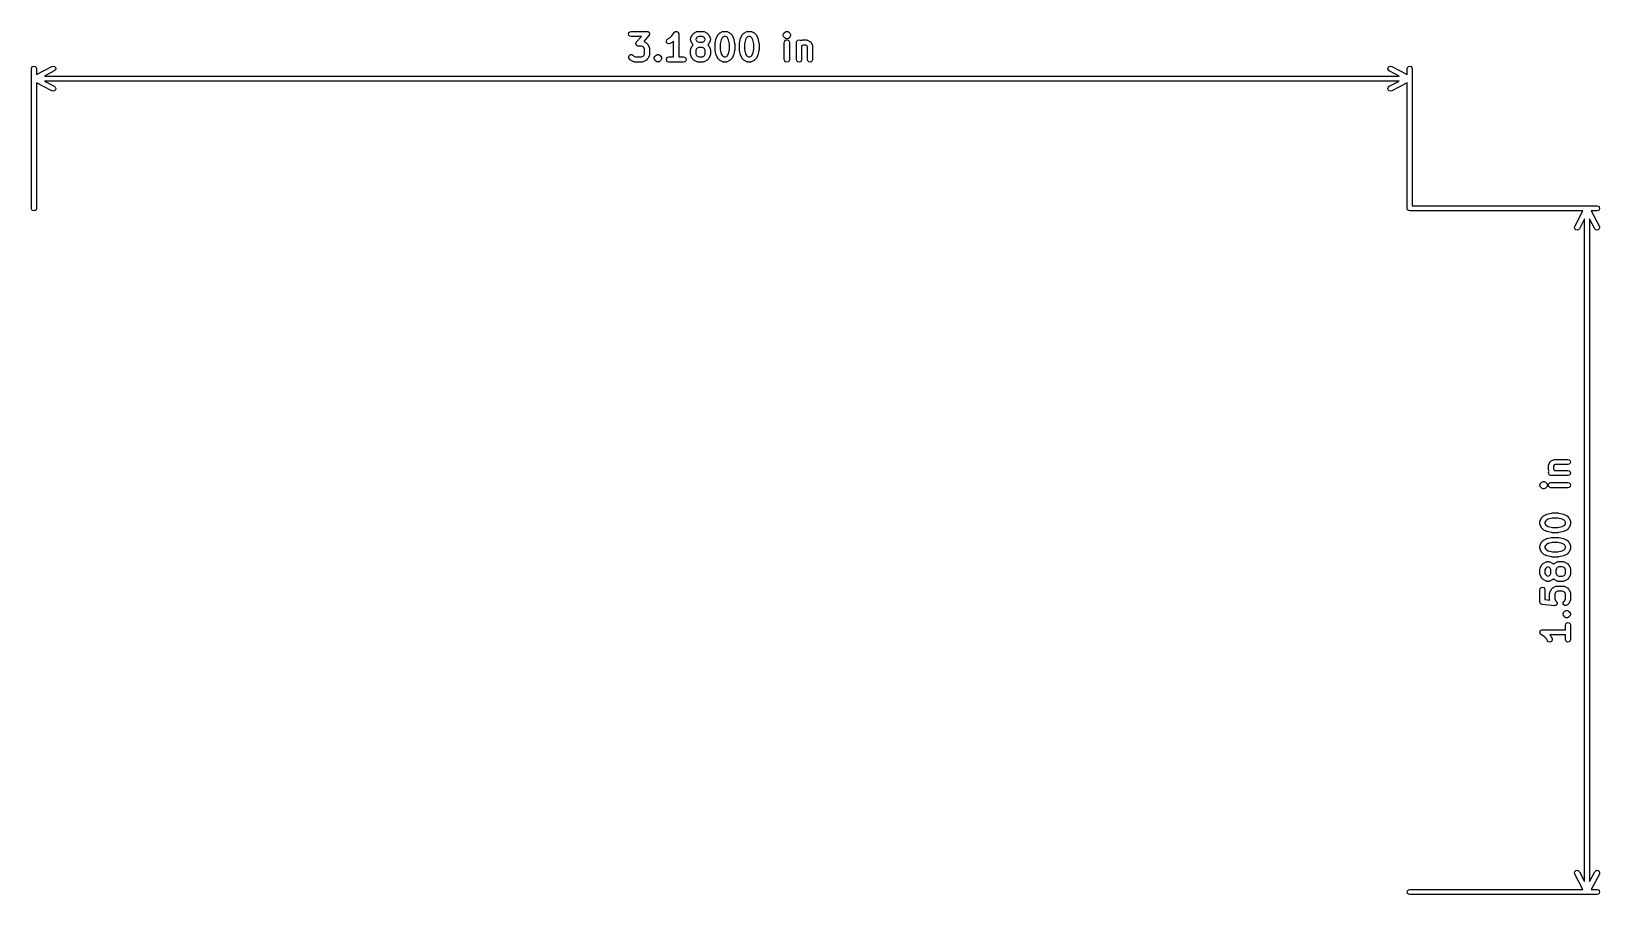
# Model space of a CAD drawing. Extents: x 1.6 to 5.23, y -2.8 to -0.8.
import ezdxf

# ---------------------------------------------------------------- set-up
doc = ezdxf.new("R2010")
doc.units = 0
doc.header["$MEASUREMENT"] = 0
doc.layers.add('BLACK', color=7, linetype='CONTINUOUS')

msp = doc.modelspace()

# ---------------------------------------------------------------- linework, layer by layer
at = {"layer": 'BLACK', "linetype": 'CONTINUOUS'}
for p, q in [((2.9846, -0.8068), (2.9854, -0.8038)), ((2.9854, -0.8097), (2.9846, -0.8068)), ((2.9854, -0.8038), (2.9875, -0.8017)), ((2.9875, -0.8119), (2.9854, -0.8097)), ((2.9875, -0.8017), (2.9905, -0.8009)), ((2.9905, -0.8127), (2.9875, -0.8119)), ((2.9905, -0.8009), (3.0271, -0.8009)), ((3.014, -0.8127), (2.9905, -0.8127)), ((3.0015, -0.8293), (3.0016, -0.8287)), ((3.0017, -0.8302), (3.0015, -0.8293)), ((3.0016, -0.8281), (3.002, -0.8273)), ((3.0016, -0.8287), (3.0016, -0.8281)), ((3.0018, -0.8312), (3.0017, -0.8302)), ((3.0021, -0.8317), (3.0018, -0.8312)), ((3.002, -0.8273), (3.0023, -0.8263)), ((3.0023, -0.8322), (3.0021, -0.8317)), ((3.0023, -0.8263), (3.0027, -0.8259)), ((3.0029, -0.8329), (3.0023, -0.8322)), ((3.0027, -0.8259), (3.0029, -0.8254)), ((3.0029, -0.8254), (3.014, -0.8127)), ((3.0035, -0.8337), (3.0029, -0.8329)), ((3.004, -0.834), (3.0035, -0.8337)), ((3.0315, -0.8107), (3.0194, -0.8245)), ((3.0194, -0.8245), (3.0241, -0.8268)), ((3.0241, -0.8268), (3.0248, -0.8274)), ((3.0248, -0.8274), (3.0256, -0.8279)), ((3.0256, -0.8279), (3.0284, -0.8307)), ((3.0271, -0.8009), (3.0276, -0.801)), ((3.0276, -0.801), (3.0282, -0.801)), ((3.0282, -0.801), (3.0291, -0.8014)), ((3.0284, -0.8307), (3.0289, -0.8316)), ((3.0289, -0.8316), (3.0295, -0.8323)), ((3.0291, -0.8014), (3.03, -0.8017)), ((3.0295, -0.8323), (3.0323, -0.8379)), ((3.03, -0.8017), (3.0304, -0.8021)), ((3.0304, -0.8021), (3.0309, -0.8023)), ((3.0309, -0.8023), (3.0315, -0.8031)), ((3.0315, -0.8031), (3.0322, -0.8038)), ((3.0318, -0.8101), (3.0315, -0.8107)), ((3.0322, -0.8097), (3.0318, -0.8101)), ((3.0322, -0.8038), (3.0323, -0.8044)), ((3.0324, -0.8088), (3.0322, -0.8097)), ((3.0323, -0.8044), (3.0326, -0.8049)), ((3.0328, -0.8079), (3.0324, -0.8088)), ((3.0326, -0.8049), (3.0327, -0.8058)), ((3.0327, -0.8058), (3.033, -0.8068)), ((3.033, -0.8068), (3.0328, -0.8073)), ((3.0328, -0.8073), (3.0328, -0.8079)), ((3.0718, -0.8233), (3.0727, -0.8204)), ((3.0724, -0.8263), (3.0718, -0.8233)), ((3.0744, -0.8286), (3.0724, -0.8263)), ((3.0727, -0.8204), (3.075, -0.8184)), ((3.0773, -0.8296), (3.0744, -0.8286)), ((3.075, -0.8184), (3.0798, -0.816)), ((3.0803, -0.8289), (3.0773, -0.8296)), ((3.0798, -0.816), (3.0843, -0.8115)), ((3.0859, -0.8261), (3.0803, -0.8289)), ((3.0843, -0.8115), (3.0896, -0.8035)), ((3.0866, -0.8255), (3.0859, -0.8261)), ((3.0875, -0.825), (3.0866, -0.8255)), ((3.0886, -0.8239), (3.0875, -0.825)), ((3.0886, -0.8599), (3.0886, -0.8239)), ((3.0896, -0.8035), (3.0906, -0.8026)), ((3.0906, -0.8026), (3.0916, -0.8017)), ((3.0916, -0.8017), (3.0918, -0.8016)), ((3.0918, -0.8016), (3.0919, -0.8015)), ((3.0919, -0.8015), (3.0932, -0.8012)), ((3.0932, -0.8012), (3.0945, -0.8009)), ((3.0945, -0.8009), (3.0947, -0.8009)), ((3.0947, -0.8009), (3.0949, -0.8009)), ((3.0949, -0.8009), (3.0962, -0.8013)), ((3.0962, -0.8013), (3.0975, -0.8017)), ((3.0975, -0.8017), (3.0976, -0.8018)), ((3.0976, -0.8018), (3.0978, -0.8019)), ((3.0978, -0.8019), (3.0987, -0.8029)), ((3.0987, -0.8029), (3.0997, -0.8038)), ((3.0997, -0.8038), (3.0997, -0.804)), ((3.0997, -0.804), (3.0998, -0.8042)), ((3.0998, -0.8042), (3.1001, -0.8055)), ((3.1001, -0.8055), (3.1004, -0.8068)), ((3.1004, -0.8068), (3.1004, -0.8599)), ((3.128, -0.818), (3.1284, -0.8167)), ((3.128, -0.8208), (3.128, -0.818)), ((3.1284, -0.8222), (3.128, -0.8208)), ((3.1284, -0.8167), (3.1286, -0.8154)), ((3.1286, -0.8235), (3.1284, -0.8222)), ((3.1286, -0.8154), (3.1314, -0.8098)), ((3.1314, -0.8291), (3.1286, -0.8235)), ((3.1314, -0.8098), (3.1321, -0.8091)), ((3.1321, -0.8298), (3.1314, -0.8291)), ((3.1321, -0.8091), (3.1326, -0.8082)), ((3.1326, -0.8306), (3.1321, -0.8298)), ((3.1321, -0.8344), (3.1326, -0.8335)), ((3.1326, -0.8082), (3.1354, -0.8054)), ((3.134, -0.8321), (3.1326, -0.8306)), ((3.1326, -0.8335), (3.134, -0.8321)), ((3.1354, -0.8054), (3.1362, -0.8049)), ((3.1362, -0.8049), (3.1369, -0.8043)), ((3.1369, -0.8043), (3.1425, -0.8015)), ((3.1416, -0.8159), (3.1398, -0.8194)), ((3.1398, -0.8194), (3.1398, -0.8195)), ((3.1398, -0.8195), (3.1416, -0.823)), ((3.143, -0.8145), (3.1416, -0.8159)), ((3.1416, -0.823), (3.143, -0.8244)), ((3.1425, -0.8015), (3.1439, -0.8012)), ((3.1466, -0.8127), (3.143, -0.8145)), ((3.143, -0.8244), (3.1466, -0.8262)), ((3.1439, -0.8012), (3.1452, -0.8009)), ((3.1452, -0.8009), (3.1564, -0.8009)), ((3.155, -0.8127), (3.1466, -0.8127)), ((3.1466, -0.8262), (3.155, -0.8262)), ((3.1585, -0.8145), (3.155, -0.8127)), ((3.155, -0.8262), (3.1585, -0.8244)), ((3.1564, -0.8009), (3.1577, -0.8012)), ((3.1577, -0.8012), (3.1591, -0.8015)), ((3.16, -0.8159), (3.1585, -0.8145)), ((3.1585, -0.8244), (3.16, -0.823)), ((3.1591, -0.8015), (3.1647, -0.8043)), ((3.1618, -0.8194), (3.16, -0.8159)), ((3.16, -0.823), (3.1618, -0.8195)), ((3.1618, -0.8195), (3.1618, -0.8194)), ((3.1647, -0.8043), (3.1654, -0.8049)), ((3.1654, -0.8049), (3.1662, -0.8054)), ((3.1662, -0.8054), (3.169, -0.8082)), ((3.169, -0.8306), (3.1676, -0.8321)), ((3.1676, -0.8321), (3.169, -0.8335)), ((3.169, -0.8082), (3.1695, -0.8091)), ((3.1695, -0.8298), (3.169, -0.8306)), ((3.169, -0.8335), (3.1695, -0.8344)), ((3.1695, -0.8091), (3.1701, -0.8098)), ((3.1701, -0.8291), (3.1695, -0.8298)), ((3.1701, -0.8098), (3.1729, -0.8154)), ((3.1729, -0.8235), (3.1701, -0.8291)), ((3.1729, -0.8154), (3.1732, -0.8167)), ((3.1732, -0.8222), (3.1729, -0.8235)), ((3.1732, -0.8167), (3.1736, -0.818)), ((3.1736, -0.8208), (3.1732, -0.8222)), ((3.1736, -0.818), (3.1736, -0.8208)), ((3.1843, -0.8293), (3.1844, -0.8286)), ((3.1843, -0.8433), (3.1843, -0.8293)), ((3.1844, -0.8278), (3.1872, -0.8166)), ((3.1844, -0.8286), (3.1844, -0.8278)), ((3.1872, -0.8166), (3.1876, -0.816)), ((3.1876, -0.816), (3.1877, -0.8154)), ((3.1877, -0.8154), (3.1905, -0.8098)), ((3.1905, -0.8098), (3.1911, -0.8091)), ((3.1911, -0.8091), (3.1916, -0.8082)), ((3.1916, -0.8082), (3.1944, -0.8054)), ((3.1944, -0.8054), (3.1952, -0.8049)), ((3.1952, -0.8049), (3.196, -0.8043)), ((3.196, -0.8043), (3.2016, -0.8015)), ((3.1985, -0.8201), (3.1961, -0.83)), ((3.1961, -0.83), (3.1961, -0.8426)), ((3.2006, -0.8159), (3.1985, -0.8201)), ((3.2021, -0.8145), (3.2006, -0.8159)), ((3.2016, -0.8015), (3.2029, -0.8012)), ((3.2056, -0.8127), (3.2021, -0.8145)), ((3.2029, -0.8012), (3.2042, -0.8009)), ((3.2042, -0.8009), (3.2098, -0.8009)), ((3.2084, -0.8127), (3.2056, -0.8127)), ((3.212, -0.8145), (3.2084, -0.8127)), ((3.2098, -0.8009), (3.2112, -0.8012)), ((3.2112, -0.8012), (3.2125, -0.8015)), ((3.2134, -0.8159), (3.212, -0.8145)), ((3.2125, -0.8015), (3.2181, -0.8043)), ((3.2155, -0.8201), (3.2134, -0.8159)), ((3.218, -0.83), (3.2155, -0.8201)), ((3.218, -0.8426), (3.218, -0.83)), ((3.2181, -0.8043), (3.2188, -0.8049)), ((3.2188, -0.8049), (3.2196, -0.8054)), ((3.2196, -0.8054), (3.2225, -0.8082)), ((3.2225, -0.8082), (3.2229, -0.8091)), ((3.2229, -0.8091), (3.2236, -0.8098)), ((3.2236, -0.8098), (3.2264, -0.8154)), ((3.2264, -0.8154), (3.2265, -0.816)), ((3.2265, -0.816), (3.2268, -0.8166)), ((3.2268, -0.8166), (3.2296, -0.8278)), ((3.2296, -0.8278), (3.2296, -0.8286)), ((3.2296, -0.8286), (3.2298, -0.8293)), ((3.2298, -0.8293), (3.2298, -0.8433)), ((3.2405, -0.8293), (3.2407, -0.8286)), ((3.2405, -0.8433), (3.2405, -0.8293)), ((3.2407, -0.8278), (3.2435, -0.8166)), ((3.2407, -0.8286), (3.2407, -0.8278)), ((3.2435, -0.8166), (3.2438, -0.816)), ((3.2438, -0.816), (3.2439, -0.8154)), ((3.2439, -0.8154), (3.2467, -0.8098)), ((3.2467, -0.8098), (3.2474, -0.8091)), ((3.2474, -0.8091), (3.2478, -0.8082)), ((3.2478, -0.8082), (3.2507, -0.8054)), ((3.2507, -0.8054), (3.2515, -0.8049)), ((3.2515, -0.8049), (3.2522, -0.8043)), ((3.2522, -0.8043), (3.2578, -0.8015)), ((3.2548, -0.8201), (3.2523, -0.83)), ((3.2523, -0.83), (3.2523, -0.8426)), ((3.2569, -0.8159), (3.2548, -0.8201)), ((3.2583, -0.8145), (3.2569, -0.8159)), ((3.2578, -0.8015), (3.2591, -0.8012)), ((3.2619, -0.8127), (3.2583, -0.8145)), ((3.2591, -0.8012), (3.2605, -0.8009)), ((3.2605, -0.8009), (3.2661, -0.8009)), ((3.2647, -0.8127), (3.2619, -0.8127)), ((3.2682, -0.8145), (3.2647, -0.8127)), ((3.2661, -0.8009), (3.2674, -0.8012)), ((3.2674, -0.8012), (3.2687, -0.8015)), ((3.2697, -0.8159), (3.2682, -0.8145)), ((3.2687, -0.8015), (3.2744, -0.8043)), ((3.2718, -0.8201), (3.2697, -0.8159)), ((3.2742, -0.83), (3.2718, -0.8201)), ((3.2742, -0.8426), (3.2742, -0.83)), ((3.2744, -0.8043), (3.2751, -0.8049)), ((3.2751, -0.8049), (3.2759, -0.8054)), ((3.2759, -0.8054), (3.2787, -0.8082)), ((3.2787, -0.8082), (3.2792, -0.8091)), ((3.2792, -0.8091), (3.2798, -0.8098)), ((3.2798, -0.8098), (3.2826, -0.8154)), ((3.2826, -0.8154), (3.2827, -0.816)), ((3.2827, -0.816), (3.2831, -0.8166)), ((3.2831, -0.8166), (3.2859, -0.8278)), ((3.2859, -0.8278), (3.2859, -0.8286)), ((3.2859, -0.8286), (3.2861, -0.8293)), ((3.2861, -0.8293), (3.2861, -0.8433)), ((3.3419, -0.8081), (3.3428, -0.8065)), ((3.3419, -0.8111), (3.3419, -0.8081)), ((3.3419, -0.8081), (3.3419, -0.8081)), ((3.3427, -0.8124), (3.3419, -0.8111)), ((3.3435, -0.8138), (3.3427, -0.8124)), ((3.3428, -0.8065), (3.3435, -0.8054)), ((3.3435, -0.8054), (3.3463, -0.8026)), ((3.3463, -0.8166), (3.3435, -0.8138)), ((3.3445, -0.8265), (3.3453, -0.8235)), ((3.3445, -0.8658), (3.3445, -0.8265)), ((3.3453, -0.8235), (3.3475, -0.8214)), ((3.3463, -0.8026), (3.3469, -0.8022)), ((3.3463, -0.8026), (3.3463, -0.8026)), ((3.3463, -0.8026), (3.3463, -0.8026)), ((3.3469, -0.817), (3.3463, -0.8166)), ((3.3469, -0.8022), (3.3475, -0.8017)), ((3.3475, -0.8175), (3.3469, -0.817)), ((3.3475, -0.8017), (3.3482, -0.8015)), ((3.3482, -0.8177), (3.3475, -0.8175)), ((3.3475, -0.8214), (3.3504, -0.8206)), ((3.3482, -0.8015), (3.3489, -0.8011)), ((3.3489, -0.8181), (3.3482, -0.8177)), ((3.3489, -0.8011), (3.3497, -0.8011)), ((3.3497, -0.8181), (3.3489, -0.8181)), ((3.3489, -0.8181), (3.3489, -0.8181)), ((3.3497, -0.8011), (3.3504, -0.8009)), ((3.3504, -0.8183), (3.3497, -0.8181)), ((3.3504, -0.8009), (3.3512, -0.8011)), ((3.3512, -0.8181), (3.3504, -0.8183)), ((3.3504, -0.8206), (3.3534, -0.8214)), ((3.3512, -0.8011), (3.352, -0.8011)), ((3.352, -0.8181), (3.3512, -0.8181)), ((3.352, -0.8011), (3.352, -0.8011)), ((3.352, -0.8011), (3.3527, -0.8015)), ((3.3527, -0.8177), (3.352, -0.8181)), ((3.3527, -0.8015), (3.3534, -0.8017)), ((3.3534, -0.8175), (3.3527, -0.8177)), ((3.3534, -0.8017), (3.354, -0.8022)), ((3.354, -0.817), (3.3534, -0.8175)), ((3.3534, -0.8214), (3.3556, -0.8235)), ((3.354, -0.8022), (3.3546, -0.8026)), ((3.3543, -0.8167), (3.354, -0.817)), ((3.3546, -0.8166), (3.3543, -0.8167)), ((3.3546, -0.8026), (3.3546, -0.8026)), ((3.3546, -0.8026), (3.3574, -0.8054)), ((3.3574, -0.8138), (3.3546, -0.8166)), ((3.3556, -0.8235), (3.3564, -0.8265)), ((3.3564, -0.8265), (3.3564, -0.8658)), ((3.3574, -0.8054), (3.3574, -0.8054)), ((3.3574, -0.8054), (3.3581, -0.8065)), ((3.3582, -0.8124), (3.3574, -0.8138)), ((3.3574, -0.8138), (3.3574, -0.8138)), ((3.3581, -0.8065), (3.359, -0.8081)), ((3.359, -0.8111), (3.3582, -0.8124)), ((3.359, -0.8081), (3.359, -0.8081)), ((3.359, -0.8081), (3.359, -0.8111)), ((3.3727, -0.8265), (3.3735, -0.8235)), ((3.3727, -0.8658), (3.3727, -0.8265)), ((3.3735, -0.8235), (3.3756, -0.8214)), ((3.3756, -0.8214), (3.3786, -0.8206)), ((3.3786, -0.8206), (3.3815, -0.8214)), ((3.3815, -0.8214), (3.3824, -0.8222)), ((3.3824, -0.8222), (3.3844, -0.8212)), ((3.3844, -0.8212), (3.3857, -0.8209)), ((3.3884, -0.8324), (3.3849, -0.8341)), ((3.3857, -0.8209), (3.387, -0.8206)), ((3.387, -0.8206), (3.3954, -0.8206)), ((3.3941, -0.8324), (3.3884, -0.8324)), ((3.3967, -0.8337), (3.3941, -0.8324)), ((3.3954, -0.8206), (3.3968, -0.8209)), ((3.398, -0.8363), (3.3967, -0.8337)), ((3.3968, -0.8209), (3.3981, -0.8212)), ((3.3981, -0.8212), (3.4037, -0.824)), ((3.4037, -0.824), (3.404, -0.8242)), ((3.404, -0.8242), (3.4043, -0.8244)), ((3.4043, -0.8244), (3.4051, -0.8252)), ((3.4051, -0.8252), (3.406, -0.826)), ((3.406, -0.826), (3.4061, -0.8264)), ((3.4061, -0.8264), (3.4064, -0.8266)), ((3.4064, -0.8266), (3.4092, -0.8323)), ((3.4092, -0.8323), (3.4094, -0.8336)), ((3.4094, -0.8336), (3.4098, -0.8349)), ((2.9848, -0.8587), (2.9863, -0.856)), ((2.9848, -0.8617), (2.9848, -0.8587)), ((2.9863, -0.8644), (2.9848, -0.8617)), ((2.9863, -0.856), (2.989, -0.8545)), ((2.9891, -0.8672), (2.9863, -0.8644)), ((2.989, -0.8545), (2.992, -0.8545)), ((2.99, -0.8677), (2.9891, -0.8672)), ((2.9907, -0.8683), (2.99, -0.8677)), ((2.9963, -0.8711), (2.9907, -0.8683)), ((2.992, -0.8545), (2.9947, -0.856)), ((2.9947, -0.856), (2.9968, -0.8582)), ((2.9968, -0.8582), (3.0003, -0.8599)), ((3.0003, -0.8599), (3.0144, -0.8599)), ((3.0044, -0.8344), (3.004, -0.834)), ((3.0054, -0.8346), (3.0044, -0.8344)), ((3.0062, -0.8351), (3.0054, -0.8346)), ((3.0068, -0.835), (3.0062, -0.8351)), ((3.0074, -0.8352), (3.0068, -0.835)), ((3.0144, -0.8352), (3.0074, -0.8352)), ((3.0179, -0.8369), (3.0144, -0.8352)), ((3.0144, -0.8599), (3.0179, -0.8582)), ((3.0194, -0.8384), (3.0179, -0.8369)), ((3.0179, -0.8582), (3.0194, -0.8567)), ((3.0241, -0.8683), (3.0184, -0.8711)), ((3.0211, -0.8419), (3.0194, -0.8384)), ((3.0194, -0.8567), (3.0211, -0.8532)), ((3.0211, -0.8532), (3.0211, -0.8419)), ((3.0248, -0.8677), (3.0241, -0.8683)), ((3.0256, -0.8672), (3.0248, -0.8677)), ((3.0284, -0.8644), (3.0256, -0.8672)), ((3.0289, -0.8636), (3.0284, -0.8644)), ((3.0295, -0.8629), (3.0289, -0.8636)), ((3.0323, -0.8572), (3.0295, -0.8629)), ((3.0323, -0.8379), (3.0326, -0.8392)), ((3.0326, -0.8559), (3.0323, -0.8572)), ((3.0326, -0.8392), (3.033, -0.8405)), ((3.033, -0.8546), (3.0326, -0.8559)), ((3.033, -0.8405), (3.033, -0.8546)), ((3.0438, -0.8615), (3.0454, -0.8589)), ((3.0438, -0.8646), (3.0438, -0.8615)), ((3.0438, -0.8615), (3.0438, -0.8615)), ((3.0446, -0.8658), (3.0438, -0.8646)), ((3.0454, -0.8672), (3.0446, -0.8658)), ((3.0454, -0.8589), (3.0482, -0.856)), ((3.0482, -0.87), (3.0454, -0.8672)), ((3.0482, -0.856), (3.0489, -0.8557)), ((3.0482, -0.856), (3.0482, -0.856)), ((3.0482, -0.856), (3.0482, -0.856)), ((3.0489, -0.8557), (3.0494, -0.8551)), ((3.0494, -0.8551), (3.0502, -0.8549)), ((3.0502, -0.8549), (3.0507, -0.8546)), ((3.0507, -0.8546), (3.0508, -0.8545)), ((3.0508, -0.8545), (3.0516, -0.8545)), ((3.0516, -0.8545), (3.0524, -0.8543)), ((3.0524, -0.8543), (3.0531, -0.8545)), ((3.0531, -0.8545), (3.0539, -0.8545)), ((3.0539, -0.8545), (3.0539, -0.8545)), ((3.0539, -0.8545), (3.0546, -0.8549)), ((3.0546, -0.8549), (3.0553, -0.8551)), ((3.0553, -0.8551), (3.0559, -0.8557)), ((3.0559, -0.8557), (3.0565, -0.856)), ((3.0565, -0.856), (3.0565, -0.856)), ((3.0565, -0.856), (3.0594, -0.8589)), ((3.0594, -0.8672), (3.0565, -0.87)), ((3.0594, -0.8589), (3.0609, -0.8615)), ((3.0601, -0.8658), (3.0594, -0.8672)), ((3.0594, -0.8672), (3.0594, -0.8672)), ((3.0609, -0.8646), (3.0601, -0.8658)), ((3.0609, -0.8615), (3.0609, -0.8615)), ((3.0609, -0.8615), (3.0609, -0.8646)), ((3.0718, -0.8658), (3.0726, -0.8629)), ((3.0726, -0.8688), (3.0718, -0.8658)), ((3.0726, -0.8629), (3.0747, -0.8607)), ((3.0747, -0.871), (3.0726, -0.8688)), ((3.0747, -0.8607), (3.0777, -0.8599)), ((3.0777, -0.8599), (3.0886, -0.8599)), ((3.1004, -0.8599), (3.1114, -0.8599)), ((3.1114, -0.8599), (3.1144, -0.8607)), ((3.1144, -0.8607), (3.1165, -0.8629)), ((3.1165, -0.8688), (3.1144, -0.871)), ((3.1165, -0.8629), (3.1173, -0.8658)), ((3.1173, -0.8658), (3.1165, -0.8688)), ((3.128, -0.8433), (3.1284, -0.842)), ((3.128, -0.8546), (3.128, -0.8433)), ((3.1284, -0.8559), (3.128, -0.8546)), ((3.1284, -0.842), (3.1286, -0.8407)), ((3.1286, -0.8572), (3.1284, -0.8559)), ((3.1286, -0.8407), (3.1314, -0.8351)), ((3.1314, -0.8629), (3.1286, -0.8572)), ((3.1314, -0.8351), (3.1321, -0.8344)), ((3.1321, -0.8636), (3.1314, -0.8629)), ((3.1326, -0.8644), (3.1321, -0.8636)), ((3.1354, -0.8672), (3.1326, -0.8644)), ((3.1362, -0.8677), (3.1354, -0.8672)), ((3.1369, -0.8683), (3.1362, -0.8677)), ((3.1425, -0.8711), (3.1369, -0.8683)), ((3.1416, -0.8412), (3.1398, -0.8447)), ((3.1398, -0.8447), (3.1398, -0.8532)), ((3.1398, -0.8532), (3.1416, -0.8567)), ((3.143, -0.8398), (3.1416, -0.8412)), ((3.1416, -0.8567), (3.143, -0.8582)), ((3.1466, -0.838), (3.143, -0.8398)), ((3.143, -0.8582), (3.1466, -0.8599)), ((3.155, -0.838), (3.1466, -0.838)), ((3.1466, -0.8599), (3.155, -0.8599)), ((3.1585, -0.8398), (3.155, -0.838)), ((3.155, -0.8599), (3.1585, -0.8582)), ((3.16, -0.8412), (3.1585, -0.8398)), ((3.1585, -0.8582), (3.16, -0.8567)), ((3.1647, -0.8683), (3.1591, -0.8711)), ((3.1618, -0.8447), (3.16, -0.8412)), ((3.16, -0.8567), (3.1618, -0.8532)), ((3.1618, -0.8532), (3.1618, -0.8447)), ((3.1654, -0.8677), (3.1647, -0.8683)), ((3.1662, -0.8672), (3.1654, -0.8677)), ((3.169, -0.8644), (3.1662, -0.8672)), ((3.1695, -0.8636), (3.169, -0.8644)), ((3.1695, -0.8344), (3.1701, -0.8351)), ((3.1701, -0.8629), (3.1695, -0.8636)), ((3.1701, -0.8351), (3.1729, -0.8407)), ((3.1729, -0.8572), (3.1701, -0.8629)), ((3.1729, -0.8407), (3.1732, -0.842)), ((3.1732, -0.8559), (3.1729, -0.8572)), ((3.1732, -0.842), (3.1736, -0.8433)), ((3.1736, -0.8546), (3.1732, -0.8559)), ((3.1736, -0.8433), (3.1736, -0.8546)), ((3.1844, -0.844), (3.1843, -0.8433)), ((3.1844, -0.8448), (3.1844, -0.844)), ((3.1872, -0.856), (3.1844, -0.8448)), ((3.1876, -0.8566), (3.1872, -0.856)), ((3.1877, -0.8572), (3.1876, -0.8566)), ((3.1905, -0.8629), (3.1877, -0.8572)), ((3.1911, -0.8636), (3.1905, -0.8629)), ((3.1916, -0.8644), (3.1911, -0.8636)), ((3.1944, -0.8672), (3.1916, -0.8644)), ((3.1952, -0.8677), (3.1944, -0.8672)), ((3.196, -0.8683), (3.1952, -0.8677)), ((3.2016, -0.8711), (3.196, -0.8683)), ((3.1961, -0.8426), (3.1985, -0.8525)), ((3.1985, -0.8525), (3.2006, -0.8567)), ((3.2006, -0.8567), (3.2021, -0.8582)), ((3.2021, -0.8582), (3.2056, -0.8599)), ((3.2056, -0.8599), (3.2084, -0.8599)), ((3.2084, -0.8599), (3.212, -0.8582)), ((3.212, -0.8582), (3.2134, -0.8567)), ((3.2181, -0.8683), (3.2125, -0.8711)), ((3.2134, -0.8567), (3.2155, -0.8525)), ((3.2155, -0.8525), (3.218, -0.8426)), ((3.2188, -0.8677), (3.2181, -0.8683)), ((3.2196, -0.8672), (3.2188, -0.8677)), ((3.2225, -0.8644), (3.2196, -0.8672)), ((3.2229, -0.8636), (3.2225, -0.8644)), ((3.2236, -0.8629), (3.2229, -0.8636)), ((3.2264, -0.8572), (3.2236, -0.8629)), ((3.2265, -0.8566), (3.2264, -0.8572)), ((3.2268, -0.856), (3.2265, -0.8566)), ((3.2296, -0.8448), (3.2268, -0.856)), ((3.2298, -0.8433), (3.2296, -0.844)), ((3.2296, -0.844), (3.2296, -0.8448)), ((3.2407, -0.844), (3.2405, -0.8433)), ((3.2407, -0.8448), (3.2407, -0.844)), ((3.2435, -0.856), (3.2407, -0.8448)), ((3.2438, -0.8566), (3.2435, -0.856)), ((3.2439, -0.8572), (3.2438, -0.8566)), ((3.2467, -0.8629), (3.2439, -0.8572)), ((3.2474, -0.8636), (3.2467, -0.8629)), ((3.2478, -0.8644), (3.2474, -0.8636)), ((3.2507, -0.8672), (3.2478, -0.8644)), ((3.2515, -0.8677), (3.2507, -0.8672)), ((3.2522, -0.8683), (3.2515, -0.8677)), ((3.2578, -0.8711), (3.2522, -0.8683)), ((3.2523, -0.8426), (3.2548, -0.8525)), ((3.2548, -0.8525), (3.2569, -0.8567)), ((3.2569, -0.8567), (3.2583, -0.8582)), ((3.2583, -0.8582), (3.2619, -0.8599)), ((3.2619, -0.8599), (3.2647, -0.8599)), ((3.2647, -0.8599), (3.2682, -0.8582)), ((3.2682, -0.8582), (3.2697, -0.8567)), ((3.2744, -0.8683), (3.2687, -0.8711)), ((3.2697, -0.8567), (3.2718, -0.8525)), ((3.2718, -0.8525), (3.2742, -0.8426)), ((3.2751, -0.8677), (3.2744, -0.8683)), ((3.2759, -0.8672), (3.2751, -0.8677)), ((3.2787, -0.8644), (3.2759, -0.8672)), ((3.2792, -0.8636), (3.2787, -0.8644)), ((3.2798, -0.8629), (3.2792, -0.8636)), ((3.2826, -0.8572), (3.2798, -0.8629)), ((3.2827, -0.8566), (3.2826, -0.8572)), ((3.2831, -0.856), (3.2827, -0.8566)), ((3.2859, -0.8448), (3.2831, -0.856)), ((3.2861, -0.8433), (3.2859, -0.844)), ((3.2859, -0.844), (3.2859, -0.8448)), ((3.3453, -0.8688), (3.3445, -0.8658)), ((3.3475, -0.871), (3.3453, -0.8688)), ((3.3556, -0.8688), (3.3534, -0.871)), ((3.3564, -0.8658), (3.3556, -0.8688)), ((3.3735, -0.8688), (3.3727, -0.8658)), ((3.3756, -0.871), (3.3735, -0.8688)), ((3.3837, -0.8688), (3.3815, -0.871)), ((3.3845, -0.8658), (3.3837, -0.8688)), ((3.3849, -0.8341), (3.3845, -0.8345)), ((3.3845, -0.8345), (3.3845, -0.8658)), ((3.398, -0.8658), (3.398, -0.8363)), ((3.3988, -0.8688), (3.398, -0.8658)), ((3.4009, -0.871), (3.3988, -0.8688)), ((3.409, -0.8688), (3.4068, -0.871)), ((3.4098, -0.8658), (3.409, -0.8688)), ((3.4098, -0.8349), (3.4098, -0.8658)), ((1.6041, -0.8869), (1.6049, -0.884)), ((1.6041, -1.21), (1.6041, -0.8869)), ((1.6049, -0.884), (1.607, -0.8818)), ((1.607, -0.8818), (1.61, -0.881)), ((1.61, -0.881), (1.613, -0.8818)), ((1.613, -0.8818), (1.6151, -0.884)), ((1.6151, -0.884), (1.6159, -0.8869)), ((1.6159, -0.9003), (1.6516, -0.8817)), ((1.6159, -0.8869), (1.6159, -0.9003)), ((1.6571, -0.8922), (1.6341, -0.9041)), ((1.6341, -0.9041), (4.7659, -0.9041)), ((1.6516, -0.8817), (1.6546, -0.881)), ((1.6546, -0.881), (1.6575, -0.8819)), ((1.6593, -0.8901), (1.6571, -0.8922)), ((1.6575, -0.8819), (1.6596, -0.8842)), ((1.6603, -0.8872), (1.6593, -0.8901)), ((1.6596, -0.8842), (1.6603, -0.8872)), ((2.9976, -0.8714), (2.9963, -0.8711)), ((2.9989, -0.8717), (2.9976, -0.8714)), ((3.0158, -0.8717), (2.9989, -0.8717)), ((3.0171, -0.8714), (3.0158, -0.8717)), ((3.0184, -0.8711), (3.0171, -0.8714)), ((3.0489, -0.8704), (3.0482, -0.87)), ((3.0482, -0.87), (3.0482, -0.87)), ((3.0494, -0.871), (3.0489, -0.8704)), ((3.0502, -0.8712), (3.0494, -0.871)), ((3.0508, -0.8715), (3.0502, -0.8712)), ((3.0516, -0.8715), (3.0508, -0.8715)), ((3.0508, -0.8715), (3.0508, -0.8715)), ((3.0524, -0.8717), (3.0516, -0.8715)), ((3.0531, -0.8715), (3.0524, -0.8717)), ((3.0539, -0.8715), (3.0531, -0.8715)), ((3.0546, -0.8712), (3.0539, -0.8715)), ((3.0553, -0.871), (3.0546, -0.8712)), ((3.0559, -0.8704), (3.0553, -0.871)), ((3.0565, -0.87), (3.0559, -0.8704)), ((3.0777, -0.8717), (3.0747, -0.871)), ((3.0945, -0.8717), (3.0777, -0.8717)), ((3.1114, -0.8717), (3.0945, -0.8717)), ((3.1144, -0.871), (3.1114, -0.8717)), ((3.1439, -0.8714), (3.1425, -0.8711)), ((3.1452, -0.8717), (3.1439, -0.8714)), ((3.1564, -0.8717), (3.1452, -0.8717)), ((3.1577, -0.8714), (3.1564, -0.8717)), ((3.1591, -0.8711), (3.1577, -0.8714)), ((3.2029, -0.8714), (3.2016, -0.8711)), ((3.2042, -0.8717), (3.2029, -0.8714)), ((3.2098, -0.8717), (3.2042, -0.8717)), ((3.2112, -0.8714), (3.2098, -0.8717)), ((3.2125, -0.8711), (3.2112, -0.8714)), ((3.2591, -0.8714), (3.2578, -0.8711)), ((3.2605, -0.8717), (3.2591, -0.8714)), ((3.2661, -0.8717), (3.2605, -0.8717)), ((3.2674, -0.8714), (3.2661, -0.8717)), ((3.2687, -0.8711), (3.2674, -0.8714)), ((3.3504, -0.8717), (3.3475, -0.871)), ((3.3534, -0.871), (3.3504, -0.8717)), ((3.3786, -0.8717), (3.3756, -0.871)), ((3.3815, -0.871), (3.3786, -0.8717)), ((3.4039, -0.8717), (3.4009, -0.871)), ((3.4068, -0.871), (3.4039, -0.8717)), ((4.7397, -0.8872), (4.7404, -0.8842)), ((4.7407, -0.8901), (4.7397, -0.8872)), ((4.7404, -0.8842), (4.7425, -0.8819)), ((4.7429, -0.8922), (4.7407, -0.8901)), ((4.7425, -0.8819), (4.7454, -0.881)), ((4.7659, -0.9041), (4.7429, -0.8922)), ((4.7454, -0.881), (4.7484, -0.8817)), ((4.7484, -0.8817), (4.7841, -0.9003)), ((4.7841, -0.8869), (4.7849, -0.884)), ((4.7841, -0.9003), (4.7841, -0.8869)), ((4.7849, -0.884), (4.787, -0.8818)), ((4.787, -0.8818), (4.79, -0.881)), ((4.79, -0.881), (4.793, -0.8818)), ((4.793, -0.8818), (4.7951, -0.884)), ((4.7951, -0.884), (4.7959, -0.8869)), ((4.7959, -0.8869), (4.7959, -1.2041)), ((1.6516, -0.9383), (1.6159, -0.9197)), ((1.6159, -0.9197), (1.6159, -1.21)), ((4.7659, -0.9159), (1.6341, -0.9159)), ((1.6341, -0.9159), (1.6571, -0.9278)), ((1.6546, -0.939), (1.6516, -0.9383)), ((1.6575, -0.9381), (1.6546, -0.939)), ((1.6571, -0.9278), (1.6593, -0.9299)), ((1.6596, -0.9358), (1.6575, -0.9381)), ((1.6593, -0.9299), (1.6603, -0.9328)), ((1.6603, -0.9328), (1.6596, -0.9358)), ((4.7397, -0.9328), (4.7407, -0.9299)), ((4.7404, -0.9358), (4.7397, -0.9328)), ((4.7425, -0.9381), (4.7404, -0.9358)), ((4.7407, -0.9299), (4.7429, -0.9278)), ((4.7454, -0.939), (4.7425, -0.9381)), ((4.7429, -0.9278), (4.7659, -0.9159)), ((4.7484, -0.9383), (4.7454, -0.939)), ((4.7841, -0.9197), (4.7484, -0.9383)), ((4.7841, -1.21), (4.7841, -0.9197)), ((1.6049, -1.213), (1.6041, -1.21)), ((1.607, -1.2151), (1.6049, -1.213)), ((1.61, -1.2159), (1.607, -1.2151)), ((1.613, -1.2151), (1.61, -1.2159)), ((1.6151, -1.213), (1.613, -1.2151)), ((1.6159, -1.21), (1.6151, -1.213)), ((4.7849, -1.213), (4.7841, -1.21)), ((4.787, -1.2151), (4.7849, -1.213)), ((4.79, -1.2159), (4.787, -1.2151)), ((5.1903, -1.2159), (4.79, -1.2159)), ((4.7959, -1.2041), (5.2231, -1.2041)), ((5.1717, -1.2516), (5.1903, -1.2159)), ((5.2231, -1.2159), (5.2097, -1.2159)), ((5.2097, -1.2159), (5.2283, -1.2516)), ((5.2231, -1.2041), (5.226, -1.2049)), ((5.226, -1.2151), (5.2231, -1.2159)), ((5.226, -1.2049), (5.2282, -1.207)), ((5.2282, -1.213), (5.226, -1.2151)), ((5.2282, -1.207), (5.229, -1.21)), ((5.229, -1.21), (5.2282, -1.213)), ((5.171, -1.2546), (5.1717, -1.2516)), ((5.1719, -1.2575), (5.171, -1.2546)), ((5.1742, -1.2596), (5.1719, -1.2575)), ((5.1772, -1.2603), (5.1742, -1.2596)), ((5.1801, -1.2593), (5.1772, -1.2603)), ((5.1822, -1.2571), (5.1801, -1.2593)), ((5.1941, -1.2341), (5.1822, -1.2571)), ((5.1941, -2.7659), (5.1941, -1.2341)), ((5.2178, -1.2571), (5.2059, -1.2341)), ((5.2059, -1.2341), (5.2059, -2.7659)), ((5.2199, -1.2593), (5.2178, -1.2571)), ((5.2228, -1.2603), (5.2199, -1.2593)), ((5.2258, -1.2596), (5.2228, -1.2603)), ((5.2281, -1.2575), (5.2258, -1.2596)), ((5.229, -1.2546), (5.2281, -1.2575)), ((5.2283, -1.2516), (5.229, -1.2546)), ((5.1106, -1.8046), (5.1109, -1.8032)), ((5.1106, -1.813), (5.1106, -1.8046)), ((5.1109, -1.8032), (5.1112, -1.8019)), ((5.1112, -1.8019), (5.114, -1.7963)), ((5.114, -1.7963), (5.1142, -1.796)), ((5.1142, -1.796), (5.1144, -1.7957)), ((5.1144, -1.7957), (5.1152, -1.7949)), ((5.1152, -1.7949), (5.116, -1.794)), ((5.116, -1.794), (5.1164, -1.7939)), ((5.1164, -1.7939), (5.1166, -1.7936)), ((5.1166, -1.7936), (5.1223, -1.7908)), ((5.1223, -1.7908), (5.1236, -1.7906)), ((5.1237, -1.8033), (5.1224, -1.8059)), ((5.1224, -1.8059), (5.1224, -1.8116)), ((5.1224, -1.8116), (5.1241, -1.8151)), ((5.1236, -1.7906), (5.1249, -1.7902)), ((5.1263, -1.802), (5.1237, -1.8033)), ((5.1249, -1.7902), (5.1558, -1.7902)), ((5.1558, -1.802), (5.1263, -1.802)), ((5.1558, -1.7902), (5.1588, -1.791)), ((5.1588, -1.8012), (5.1558, -1.802)), ((5.1588, -1.791), (5.161, -1.7932)), ((5.161, -1.7991), (5.1588, -1.8012)), ((5.161, -1.7932), (5.1617, -1.7961)), ((5.1617, -1.7961), (5.161, -1.7991)), ((5.0911, -1.848), (5.0915, -1.8473)), ((5.0911, -1.8488), (5.0911, -1.848)), ((5.0911, -1.848), (5.0911, -1.848)), ((5.0915, -1.8473), (5.0917, -1.8466)), ((5.0917, -1.8466), (5.0922, -1.846)), ((5.0922, -1.846), (5.0926, -1.8454)), ((5.0926, -1.8454), (5.0954, -1.8426)), ((5.0954, -1.8426), (5.0965, -1.8419)), ((5.0954, -1.8426), (5.0954, -1.8426)), ((5.0954, -1.8426), (5.0954, -1.8426)), ((5.0965, -1.8419), (5.0981, -1.841)), ((5.0981, -1.841), (5.1011, -1.841)), ((5.1011, -1.841), (5.1011, -1.841)), ((5.1011, -1.841), (5.1027, -1.8419)), ((5.1027, -1.8419), (5.1038, -1.8426)), ((5.1038, -1.8426), (5.1038, -1.8426)), ((5.1038, -1.8426), (5.1066, -1.8454)), ((5.1066, -1.8454), (5.107, -1.846)), ((5.107, -1.846), (5.1075, -1.8466)), ((5.1075, -1.8466), (5.1077, -1.8473)), ((5.1077, -1.8473), (5.1081, -1.848)), ((5.1081, -1.848), (5.1081, -1.848)), ((5.1081, -1.848), (5.1081, -1.8488)), ((5.1109, -1.8143), (5.1106, -1.813)), ((5.1106, -1.8214), (5.1114, -1.8185)), ((5.1114, -1.8244), (5.1106, -1.8214)), ((5.1106, -1.8496), (5.1114, -1.8466)), ((5.1112, -1.8156), (5.1109, -1.8143)), ((5.1122, -1.8176), (5.1112, -1.8156)), ((5.1114, -1.8185), (5.1122, -1.8176)), ((5.1135, -1.8265), (5.1114, -1.8244)), ((5.1114, -1.8466), (5.1135, -1.8444)), ((5.1165, -1.8273), (5.1135, -1.8265)), ((5.1135, -1.8444), (5.1165, -1.8436)), ((5.1558, -1.8273), (5.1165, -1.8273)), ((5.1165, -1.8436), (5.1558, -1.8436)), ((5.1241, -1.8151), (5.1245, -1.8155)), ((5.1245, -1.8155), (5.1558, -1.8155)), ((5.1558, -1.8155), (5.1588, -1.8163)), ((5.1588, -1.8265), (5.1558, -1.8273)), ((5.1558, -1.8436), (5.1588, -1.8444)), ((5.1588, -1.8163), (5.161, -1.8185)), ((5.161, -1.8244), (5.1588, -1.8265)), ((5.1588, -1.8444), (5.161, -1.8466)), ((5.161, -1.8185), (5.1617, -1.8214)), ((5.1617, -1.8214), (5.161, -1.8244)), ((5.161, -1.8466), (5.1617, -1.8496)), ((5.0909, -1.8496), (5.0911, -1.8488)), ((5.0911, -1.8503), (5.0909, -1.8496)), ((5.0911, -1.8511), (5.0911, -1.8503)), ((5.0915, -1.8518), (5.0911, -1.8511)), ((5.0917, -1.8525), (5.0915, -1.8518)), ((5.0922, -1.8531), (5.0917, -1.8525)), ((5.0926, -1.8537), (5.0922, -1.8531)), ((5.0954, -1.8565), (5.0926, -1.8537)), ((5.0926, -1.8537), (5.0926, -1.8537)), ((5.0965, -1.8572), (5.0954, -1.8565)), ((5.0981, -1.8581), (5.0965, -1.8572)), ((5.1011, -1.8581), (5.0981, -1.8581)), ((5.0981, -1.8581), (5.0981, -1.8581)), ((5.1038, -1.8565), (5.1011, -1.8581)), ((5.1066, -1.8537), (5.1038, -1.8565)), ((5.1038, -1.8565), (5.1038, -1.8565)), ((5.107, -1.8531), (5.1066, -1.8537)), ((5.1075, -1.8525), (5.107, -1.8531)), ((5.1077, -1.8518), (5.1075, -1.8525)), ((5.1081, -1.8511), (5.1077, -1.8518)), ((5.1081, -1.8488), (5.1083, -1.8496)), ((5.1083, -1.8496), (5.1081, -1.8503)), ((5.1081, -1.8503), (5.1081, -1.8511)), ((5.1114, -1.8525), (5.1106, -1.8496)), ((5.1135, -1.8547), (5.1114, -1.8525)), ((5.1165, -1.8555), (5.1135, -1.8547)), ((5.1558, -1.8555), (5.1165, -1.8555)), ((5.1588, -1.8547), (5.1558, -1.8555)), ((5.161, -1.8525), (5.1588, -1.8547)), ((5.1617, -1.8496), (5.161, -1.8525)), ((5.0982, -1.9213), (5.0991, -1.9208)), ((5.0991, -1.9208), (5.0998, -1.9202)), ((5.0998, -1.9202), (5.1054, -1.9174)), ((5.1054, -1.9174), (5.106, -1.9173)), ((5.106, -1.9173), (5.1066, -1.9169)), ((5.1066, -1.9169), (5.1178, -1.9141)), ((5.1178, -1.9141), (5.1186, -1.9141)), ((5.1186, -1.9141), (5.1193, -1.9139)), ((5.1193, -1.9139), (5.1333, -1.9139)), ((5.1333, -1.9139), (5.134, -1.9141)), ((5.134, -1.9141), (5.1348, -1.9141)), ((5.1348, -1.9141), (5.146, -1.9169)), ((5.146, -1.9169), (5.1466, -1.9173)), ((5.1466, -1.9173), (5.1472, -1.9174)), ((5.1472, -1.9174), (5.1529, -1.9202)), ((5.1529, -1.9202), (5.1536, -1.9208)), ((5.1536, -1.9208), (5.1544, -1.9213)), ((5.0909, -1.9339), (5.0912, -1.9326)), ((5.0909, -1.9395), (5.0909, -1.9339)), ((5.0912, -1.9408), (5.0909, -1.9395)), ((5.0912, -1.9326), (5.0915, -1.9313)), ((5.0915, -1.9422), (5.0912, -1.9408)), ((5.0915, -1.9313), (5.0943, -1.9256)), ((5.0943, -1.9478), (5.0915, -1.9422)), ((5.0943, -1.9256), (5.0949, -1.9249)), ((5.0949, -1.9485), (5.0943, -1.9478)), ((5.0949, -1.9249), (5.0954, -1.9241)), ((5.0954, -1.9493), (5.0949, -1.9485)), ((5.0954, -1.9241), (5.0982, -1.9213)), ((5.0982, -1.9522), (5.0954, -1.9493)), ((5.0991, -1.9526), (5.0982, -1.9522)), ((5.0998, -1.9533), (5.0991, -1.9526)), ((5.1054, -1.9561), (5.0998, -1.9533)), ((5.1045, -1.9318), (5.1027, -1.9353)), ((5.1027, -1.9353), (5.1027, -1.9381)), ((5.1027, -1.9381), (5.1045, -1.9417)), ((5.1059, -1.9303), (5.1045, -1.9318)), ((5.1045, -1.9417), (5.1059, -1.9431)), ((5.106, -1.9562), (5.1054, -1.9561)), ((5.1101, -1.9282), (5.1059, -1.9303)), ((5.1059, -1.9431), (5.1101, -1.9452)), ((5.1066, -1.9565), (5.106, -1.9562)), ((5.1178, -1.9593), (5.1066, -1.9565)), ((5.12, -1.9258), (5.1101, -1.9282)), ((5.1101, -1.9452), (5.12, -1.9477)), ((5.1326, -1.9258), (5.12, -1.9258)), ((5.12, -1.9477), (5.1326, -1.9477)), ((5.1425, -1.9282), (5.1326, -1.9258)), ((5.1326, -1.9477), (5.1425, -1.9452)), ((5.146, -1.9565), (5.1348, -1.9593)), ((5.1467, -1.9303), (5.1425, -1.9282)), ((5.1425, -1.9452), (5.1467, -1.9431)), ((5.1466, -1.9562), (5.146, -1.9565)), ((5.1472, -1.9561), (5.1466, -1.9562)), ((5.1482, -1.9318), (5.1467, -1.9303)), ((5.1467, -1.9431), (5.1482, -1.9417)), ((5.1529, -1.9533), (5.1472, -1.9561)), ((5.1499, -1.9353), (5.1482, -1.9318)), ((5.1482, -1.9417), (5.1499, -1.9381)), ((5.1499, -1.9381), (5.1499, -1.9353)), ((5.1536, -1.9526), (5.1529, -1.9533)), ((5.1544, -1.9522), (5.1536, -1.9526)), ((5.1544, -1.9213), (5.1572, -1.9241)), ((5.1572, -1.9493), (5.1544, -1.9522)), ((5.1572, -1.9241), (5.1577, -1.9249)), ((5.1577, -1.9485), (5.1572, -1.9493)), ((5.1577, -1.9249), (5.1583, -1.9256)), ((5.1583, -1.9478), (5.1577, -1.9485)), ((5.1583, -1.9256), (5.1611, -1.9313)), ((5.1611, -1.9422), (5.1583, -1.9478)), ((5.1611, -1.9313), (5.1614, -1.9326)), ((5.1614, -1.9408), (5.1611, -1.9422)), ((5.1614, -1.9326), (5.1617, -1.9339)), ((5.1617, -1.9395), (5.1614, -1.9408)), ((5.1617, -1.9339), (5.1617, -1.9395)), ((5.0909, -1.9902), (5.0912, -1.9888)), ((5.0909, -1.9958), (5.0909, -1.9902)), ((5.0912, -1.9888), (5.0915, -1.9875)), ((5.0915, -1.9875), (5.0943, -1.9819)), ((5.0943, -1.9819), (5.0949, -1.9812)), ((5.0949, -1.9812), (5.0954, -1.9804)), ((5.0954, -1.9804), (5.0982, -1.9775)), ((5.0982, -1.9775), (5.0991, -1.9771)), ((5.0991, -1.9771), (5.0998, -1.9764)), ((5.0998, -1.9764), (5.1054, -1.9736)), ((5.1045, -1.988), (5.1027, -1.9916)), ((5.1027, -1.9916), (5.1027, -1.9944)), ((5.1059, -1.9866), (5.1045, -1.988)), ((5.1054, -1.9736), (5.106, -1.9735)), ((5.1101, -1.9845), (5.1059, -1.9866)), ((5.106, -1.9735), (5.1066, -1.9732)), ((5.1066, -1.9732), (5.1178, -1.9704)), ((5.12, -1.982), (5.1101, -1.9845)), ((5.1186, -1.9593), (5.1178, -1.9593)), ((5.1178, -1.9704), (5.1186, -1.9704)), ((5.1193, -1.9595), (5.1186, -1.9593)), ((5.1186, -1.9704), (5.1193, -1.9702)), ((5.1333, -1.9595), (5.1193, -1.9595)), ((5.1193, -1.9702), (5.1333, -1.9702)), ((5.1326, -1.982), (5.12, -1.982)), ((5.1425, -1.9845), (5.1326, -1.982)), ((5.134, -1.9593), (5.1333, -1.9595)), ((5.1333, -1.9702), (5.134, -1.9704)), ((5.1348, -1.9593), (5.134, -1.9593)), ((5.134, -1.9704), (5.1348, -1.9704)), ((5.1348, -1.9704), (5.146, -1.9732)), ((5.1467, -1.9866), (5.1425, -1.9845)), ((5.146, -1.9732), (5.1466, -1.9735)), ((5.1466, -1.9735), (5.1472, -1.9736)), ((5.1482, -1.988), (5.1467, -1.9866)), ((5.1472, -1.9736), (5.1529, -1.9764)), ((5.1499, -1.9916), (5.1482, -1.988)), ((5.1499, -1.9944), (5.1499, -1.9916)), ((5.1529, -1.9764), (5.1536, -1.9771)), ((5.1536, -1.9771), (5.1544, -1.9775)), ((5.1544, -1.9775), (5.1572, -1.9804)), ((5.1572, -1.9804), (5.1577, -1.9812)), ((5.1577, -1.9812), (5.1583, -1.9819)), ((5.1583, -1.9819), (5.1611, -1.9875)), ((5.1611, -1.9875), (5.1614, -1.9888)), ((5.1614, -1.9888), (5.1617, -1.9902)), ((5.1617, -1.9902), (5.1617, -1.9958)), ((5.0912, -1.9971), (5.0909, -1.9958)), ((5.0915, -1.9984), (5.0912, -1.9971)), ((5.0943, -2.004), (5.0915, -1.9984)), ((5.0949, -2.0048), (5.0943, -2.004)), ((5.0954, -2.0056), (5.0949, -2.0048)), ((5.0982, -2.0084), (5.0954, -2.0056)), ((5.0991, -2.0089), (5.0982, -2.0084)), ((5.0998, -2.0095), (5.0991, -2.0089)), ((5.0991, -2.0305), (5.0998, -2.0299)), ((5.1054, -2.0123), (5.0998, -2.0095)), ((5.0998, -2.0299), (5.1054, -2.0271)), ((5.1027, -1.9944), (5.1045, -1.9979)), ((5.1045, -1.9979), (5.1059, -1.9994)), ((5.106, -2.0124), (5.1054, -2.0123)), ((5.1054, -2.0271), (5.1067, -2.0268)), ((5.1059, -1.9994), (5.1101, -2.0015)), ((5.1066, -2.0128), (5.106, -2.0124)), ((5.1178, -2.0156), (5.1066, -2.0128)), ((5.1067, -2.0268), (5.108, -2.0264)), ((5.108, -2.0264), (5.1108, -2.0264)), ((5.1101, -2.0015), (5.12, -2.0039)), ((5.1108, -2.0264), (5.1122, -2.0268)), ((5.1122, -2.0268), (5.1135, -2.0271)), ((5.1135, -2.0271), (5.1191, -2.0299)), ((5.1186, -2.0156), (5.1178, -2.0156)), ((5.1193, -2.0157), (5.1186, -2.0156)), ((5.1191, -2.0299), (5.1198, -2.0305)), ((5.1333, -2.0157), (5.1193, -2.0157)), ((5.12, -2.0039), (5.1326, -2.0039)), ((5.1244, -2.0305), (5.1251, -2.0299)), ((5.1251, -2.0299), (5.1307, -2.0271)), ((5.1307, -2.0271), (5.132, -2.0268)), ((5.132, -2.0268), (5.1333, -2.0264)), ((5.1326, -2.0039), (5.1425, -2.0015)), ((5.134, -2.0156), (5.1333, -2.0157)), ((5.1333, -2.0264), (5.1446, -2.0264)), ((5.1348, -2.0156), (5.134, -2.0156)), ((5.146, -2.0128), (5.1348, -2.0156)), ((5.1425, -2.0015), (5.1467, -1.9994)), ((5.1446, -2.0264), (5.1459, -2.0268)), ((5.1459, -2.0268), (5.1472, -2.0271)), ((5.1466, -2.0124), (5.146, -2.0128)), ((5.1472, -2.0123), (5.1466, -2.0124)), ((5.1467, -1.9994), (5.1482, -1.9979)), ((5.1529, -2.0095), (5.1472, -2.0123)), ((5.1472, -2.0271), (5.1529, -2.0299)), ((5.1482, -1.9979), (5.1499, -1.9944)), ((5.1536, -2.0089), (5.1529, -2.0095)), ((5.1529, -2.0299), (5.1536, -2.0305)), ((5.1544, -2.0084), (5.1536, -2.0089)), ((5.1572, -2.0056), (5.1544, -2.0084)), ((5.1577, -2.0048), (5.1572, -2.0056)), ((5.1583, -2.004), (5.1577, -2.0048)), ((5.1611, -1.9984), (5.1583, -2.004)), ((5.1614, -1.9971), (5.1611, -1.9984)), ((5.1617, -1.9958), (5.1614, -1.9971)), ((5.0909, -2.0436), (5.0912, -2.0423)), ((5.0909, -2.0548), (5.0909, -2.0436)), ((5.0912, -2.0561), (5.0909, -2.0548)), ((5.0912, -2.0423), (5.0915, -2.0409)), ((5.0915, -2.0575), (5.0912, -2.0561)), ((5.0915, -2.0409), (5.0943, -2.0353)), ((5.0943, -2.0631), (5.0915, -2.0575)), ((5.0943, -2.0353), (5.0949, -2.0346)), ((5.0949, -2.0638), (5.0943, -2.0631)), ((5.0949, -2.0346), (5.0954, -2.0338)), ((5.0954, -2.0646), (5.0949, -2.0638)), ((5.0954, -2.0338), (5.0982, -2.031)), ((5.0982, -2.0674), (5.0954, -2.0646)), ((5.0982, -2.031), (5.0991, -2.0305)), ((5.1045, -2.0415), (5.1027, -2.045)), ((5.1027, -2.045), (5.1027, -2.0534)), ((5.1027, -2.0534), (5.1045, -2.057)), ((5.1059, -2.04), (5.1045, -2.0415)), ((5.1045, -2.057), (5.1059, -2.0584)), ((5.1094, -2.0382), (5.1059, -2.04)), ((5.1059, -2.0584), (5.1094, -2.0602)), ((5.1095, -2.0382), (5.1094, -2.0382)), ((5.1094, -2.0602), (5.1095, -2.0602)), ((5.113, -2.04), (5.1095, -2.0382)), ((5.1095, -2.0602), (5.113, -2.0584)), ((5.1144, -2.0415), (5.113, -2.04)), ((5.113, -2.0584), (5.1144, -2.057)), ((5.1162, -2.045), (5.1144, -2.0415)), ((5.1144, -2.057), (5.1162, -2.0534)), ((5.1162, -2.0534), (5.1162, -2.045)), ((5.1198, -2.0305), (5.1206, -2.031)), ((5.1206, -2.031), (5.1221, -2.0324)), ((5.1221, -2.066), (5.1206, -2.0674)), ((5.1221, -2.0324), (5.1235, -2.031)), ((5.1235, -2.0674), (5.1221, -2.066)), ((5.1235, -2.031), (5.1244, -2.0305)), ((5.1298, -2.0415), (5.128, -2.045)), ((5.128, -2.045), (5.128, -2.0534)), ((5.128, -2.0534), (5.1298, -2.057)), ((5.1312, -2.04), (5.1298, -2.0415)), ((5.1298, -2.057), (5.1312, -2.0584)), ((5.1347, -2.0382), (5.1312, -2.04)), ((5.1312, -2.0584), (5.1347, -2.0602)), ((5.1432, -2.0382), (5.1347, -2.0382)), ((5.1347, -2.0602), (5.1432, -2.0602)), ((5.1467, -2.04), (5.1432, -2.0382)), ((5.1432, -2.0602), (5.1467, -2.0584)), ((5.1482, -2.0415), (5.1467, -2.04)), ((5.1467, -2.0584), (5.1482, -2.057)), ((5.1499, -2.045), (5.1482, -2.0415)), ((5.1482, -2.057), (5.1499, -2.0534)), ((5.1499, -2.0534), (5.1499, -2.045)), ((5.1536, -2.0305), (5.1544, -2.031)), ((5.1544, -2.031), (5.1572, -2.0338)), ((5.1572, -2.0646), (5.1544, -2.0674)), ((5.1572, -2.0338), (5.1577, -2.0346)), ((5.1577, -2.0638), (5.1572, -2.0646)), ((5.1577, -2.0346), (5.1583, -2.0353)), ((5.1583, -2.0631), (5.1577, -2.0638)), ((5.1583, -2.0353), (5.1611, -2.0409)), ((5.1611, -2.0575), (5.1583, -2.0631)), ((5.1611, -2.0409), (5.1614, -2.0423)), ((5.1614, -2.0561), (5.1611, -2.0575)), ((5.1614, -2.0423), (5.1617, -2.0436)), ((5.1617, -2.0548), (5.1614, -2.0561)), ((5.1617, -2.0436), (5.1617, -2.0548)), ((5.0909, -2.0914), (5.0917, -2.0884)), ((5.0909, -2.1195), (5.0909, -2.0914)), ((5.0917, -2.0884), (5.0938, -2.0863)), ((5.0938, -2.0863), (5.0968, -2.0855)), ((5.0968, -2.0855), (5.0997, -2.0863)), ((5.0991, -2.0679), (5.0982, -2.0674)), ((5.0998, -2.0686), (5.0991, -2.0679)), ((5.0997, -2.0863), (5.1019, -2.0884)), ((5.1054, -2.0714), (5.0998, -2.0686)), ((5.1019, -2.0884), (5.1027, -2.0914)), ((5.1027, -2.0914), (5.1027, -2.1142)), ((5.1067, -2.0716), (5.1054, -2.0714)), ((5.108, -2.072), (5.1067, -2.0716)), ((5.1108, -2.072), (5.108, -2.072)), ((5.1122, -2.0716), (5.1108, -2.072)), ((5.1135, -2.0714), (5.1122, -2.0716)), ((5.1134, -2.0998), (5.1137, -2.0985)), ((5.1134, -2.1139), (5.1134, -2.0998)), ((5.1191, -2.0686), (5.1135, -2.0714)), ((5.1137, -2.0985), (5.114, -2.0972)), ((5.114, -2.0972), (5.1168, -2.0916)), ((5.1168, -2.0916), (5.1174, -2.0909)), ((5.1174, -2.0909), (5.1179, -2.09)), ((5.1179, -2.09), (5.1207, -2.0872)), ((5.1198, -2.0679), (5.1191, -2.0686)), ((5.1206, -2.0674), (5.1198, -2.0679)), ((5.1207, -2.0872), (5.1216, -2.0867)), ((5.1216, -2.0867), (5.1223, -2.0861)), ((5.1223, -2.0861), (5.1279, -2.0833)), ((5.1244, -2.0679), (5.1235, -2.0674)), ((5.1251, -2.0686), (5.1244, -2.0679)), ((5.1307, -2.0714), (5.1251, -2.0686)), ((5.1269, -2.0977), (5.1252, -2.1012)), ((5.1252, -2.1012), (5.1252, -2.1125)), ((5.1284, -2.0962), (5.1269, -2.0977)), ((5.1279, -2.0833), (5.1292, -2.083)), ((5.1319, -2.0945), (5.1284, -2.0962)), ((5.1292, -2.083), (5.1305, -2.0827)), ((5.1305, -2.0827), (5.1446, -2.0827)), ((5.132, -2.0716), (5.1307, -2.0714)), ((5.1432, -2.0945), (5.1319, -2.0945)), ((5.1333, -2.072), (5.132, -2.0716)), ((5.1446, -2.072), (5.1333, -2.072)), ((5.1467, -2.0962), (5.1432, -2.0945)), ((5.1459, -2.0716), (5.1446, -2.072)), ((5.1446, -2.0827), (5.1459, -2.083)), ((5.1472, -2.0714), (5.1459, -2.0716)), ((5.1459, -2.083), (5.1472, -2.0833)), ((5.1482, -2.0977), (5.1467, -2.0962)), ((5.1529, -2.0686), (5.1472, -2.0714)), ((5.1472, -2.0833), (5.1529, -2.0861)), ((5.1499, -2.1012), (5.1482, -2.0977)), ((5.1499, -2.1125), (5.1499, -2.1012)), ((5.1536, -2.0679), (5.1529, -2.0686)), ((5.1529, -2.0861), (5.1536, -2.0867)), ((5.1544, -2.0674), (5.1536, -2.0679)), ((5.1536, -2.0867), (5.1544, -2.0872)), ((5.1544, -2.0872), (5.1572, -2.09)), ((5.1572, -2.09), (5.1577, -2.0909)), ((5.1577, -2.0909), (5.1583, -2.0916)), ((5.1583, -2.0916), (5.1611, -2.0972)), ((5.1611, -2.0972), (5.1614, -2.0985)), ((5.1614, -2.0985), (5.1617, -2.0998)), ((5.1617, -2.0998), (5.1617, -2.1139)), ((5.0912, -2.1207), (5.0909, -2.1195)), ((5.0914, -2.1219), (5.0912, -2.1207)), ((5.0916, -2.1222), (5.0914, -2.1219)), ((5.0917, -2.1225), (5.0916, -2.1222)), ((5.0925, -2.1233), (5.0917, -2.1225)), ((5.0933, -2.1243), (5.0925, -2.1233)), ((5.0936, -2.1244), (5.0933, -2.1243)), ((5.0938, -2.1246), (5.0936, -2.1244)), ((5.095, -2.125), (5.0938, -2.1246)), ((5.0962, -2.1254), (5.095, -2.125)), ((5.1243, -2.1282), (5.0962, -2.1254)), ((5.1027, -2.1142), (5.1137, -2.1153)), ((5.1137, -2.1152), (5.1134, -2.1139)), ((5.1137, -2.1153), (5.1137, -2.1152)), ((5.1254, -2.128), (5.1243, -2.1282)), ((5.1252, -2.1125), (5.1269, -2.116)), ((5.1264, -2.128), (5.1254, -2.128)), ((5.1269, -2.1278), (5.1264, -2.128)), ((5.1269, -2.116), (5.1291, -2.1182)), ((5.1273, -2.1277), (5.1269, -2.1278)), ((5.1282, -2.127), (5.1273, -2.1277)), ((5.1291, -2.1265), (5.1282, -2.127)), ((5.1291, -2.1182), (5.1296, -2.1191)), ((5.1293, -2.1261), (5.1291, -2.1265)), ((5.1297, -2.1258), (5.1293, -2.1261)), ((5.1296, -2.1191), (5.1303, -2.1199)), ((5.1301, -2.1248), (5.1297, -2.1258)), ((5.1306, -2.1239), (5.1301, -2.1248)), ((5.1303, -2.1199), (5.1304, -2.1204)), ((5.1304, -2.1204), (5.1306, -2.1208)), ((5.1306, -2.1208), (5.1306, -2.1219)), ((5.1306, -2.1219), (5.1308, -2.1229)), ((5.1308, -2.1229), (5.1306, -2.1234)), ((5.1306, -2.1234), (5.1306, -2.1239)), ((5.1445, -2.1208), (5.146, -2.1182)), ((5.1445, -2.1239), (5.1445, -2.1208)), ((5.146, -2.1265), (5.1445, -2.1239)), ((5.146, -2.1182), (5.1482, -2.116)), ((5.1487, -2.128), (5.146, -2.1265)), ((5.1482, -2.116), (5.1499, -2.1125)), ((5.1517, -2.128), (5.1487, -2.128)), ((5.1544, -2.1265), (5.1517, -2.128)), ((5.1572, -2.1237), (5.1544, -2.1265)), ((5.1577, -2.1229), (5.1572, -2.1237)), ((5.1583, -2.1222), (5.1577, -2.1229)), ((5.1611, -2.1165), (5.1583, -2.1222)), ((5.1614, -2.1152), (5.1611, -2.1165)), ((5.1617, -2.1139), (5.1614, -2.1152)), ((5.1443, -2.1476), (5.1445, -2.1469)), ((5.1445, -2.1484), (5.1443, -2.1476)), ((5.1445, -2.1461), (5.1449, -2.1454)), ((5.1445, -2.1469), (5.1445, -2.1461)), ((5.1445, -2.1461), (5.1445, -2.1461)), ((5.1445, -2.1492), (5.1445, -2.1484)), ((5.1449, -2.1498), (5.1445, -2.1492)), ((5.1449, -2.1454), (5.1451, -2.1447)), ((5.1451, -2.1506), (5.1449, -2.1498)), ((5.1451, -2.1447), (5.1457, -2.1441)), ((5.1457, -2.1511), (5.1451, -2.1506)), ((5.1457, -2.1441), (5.146, -2.1435)), ((5.146, -2.1518), (5.1457, -2.1511)), ((5.146, -2.1435), (5.1489, -2.1406)), ((5.1489, -2.1546), (5.146, -2.1518)), ((5.146, -2.1518), (5.146, -2.1518)), ((5.1489, -2.1406), (5.15, -2.14)), ((5.1489, -2.1406), (5.1489, -2.1406)), ((5.1489, -2.1406), (5.1489, -2.1406)), ((5.15, -2.1553), (5.1489, -2.1546)), ((5.1499, -2.1729), (5.1507, -2.17)), ((5.1499, -2.1839), (5.1499, -2.1729)), ((5.15, -2.14), (5.1515, -2.1391)), ((5.1515, -2.1562), (5.15, -2.1553)), ((5.1507, -2.17), (5.1529, -2.1678)), ((5.1515, -2.1391), (5.1546, -2.1391)), ((5.1546, -2.1562), (5.1515, -2.1562)), ((5.1515, -2.1562), (5.1515, -2.1562)), ((5.1529, -2.1678), (5.1558, -2.167)), ((5.1546, -2.1391), (5.1546, -2.1391)), ((5.1546, -2.1391), (5.1561, -2.14)), ((5.1572, -2.1546), (5.1546, -2.1562)), ((5.1558, -2.167), (5.1588, -2.1678)), ((5.1561, -2.14), (5.1572, -2.1406)), ((5.1572, -2.1406), (5.1572, -2.1406)), ((5.1572, -2.1406), (5.16, -2.1435)), ((5.16, -2.1518), (5.1572, -2.1546)), ((5.1572, -2.1546), (5.1572, -2.1546)), ((5.1588, -2.1678), (5.161, -2.17)), ((5.16, -2.1435), (5.1604, -2.1441)), ((5.1604, -2.1511), (5.16, -2.1518)), ((5.1604, -2.1441), (5.161, -2.1447)), ((5.161, -2.1506), (5.1604, -2.1511)), ((5.161, -2.1447), (5.1612, -2.1454)), ((5.1612, -2.1498), (5.161, -2.1506)), ((5.161, -2.17), (5.1617, -2.1729)), ((5.1612, -2.1454), (5.1615, -2.1461)), ((5.1615, -2.1492), (5.1612, -2.1498)), ((5.1615, -2.1461), (5.1615, -2.1461)), ((5.1615, -2.1461), (5.1615, -2.1469)), ((5.1615, -2.1469), (5.1617, -2.1476)), ((5.1617, -2.1476), (5.1615, -2.1484)), ((5.1615, -2.1484), (5.1615, -2.1492)), ((5.1617, -2.1729), (5.1617, -2.2067)), ((5.0909, -2.1894), (5.0913, -2.1882)), ((5.0909, -2.1896), (5.0909, -2.1894)), ((5.0909, -2.1898), (5.0909, -2.1896)), ((5.0912, -2.1911), (5.0909, -2.1898)), ((5.0915, -2.1924), (5.0912, -2.1911)), ((5.0913, -2.1882), (5.0917, -2.1869)), ((5.0916, -2.1926), (5.0915, -2.1924)), ((5.0917, -2.1928), (5.0916, -2.1926)), ((5.0917, -2.1869), (5.0918, -2.1867)), ((5.0926, -2.1937), (5.0917, -2.1928)), ((5.0918, -2.1867), (5.0919, -2.1865)), ((5.0919, -2.1865), (5.0929, -2.1857)), ((5.0935, -2.1947), (5.0926, -2.1937)), ((5.0929, -2.1857), (5.0938, -2.1847)), ((5.1015, -2.2), (5.0935, -2.1947)), ((5.0938, -2.1847), (5.094, -2.1847)), ((5.094, -2.1847), (5.0942, -2.1845)), ((5.0942, -2.1845), (5.0955, -2.1843)), ((5.0955, -2.1843), (5.0968, -2.1839)), ((5.0968, -2.1839), (5.1499, -2.1839)), ((5.106, -2.2046), (5.1015, -2.2)), ((5.1084, -2.2093), (5.106, -2.2046)), ((5.1104, -2.2116), (5.1084, -2.2093)), ((5.1499, -2.1957), (5.1139, -2.1957)), ((5.1139, -2.1957), (5.115, -2.1969)), ((5.115, -2.1969), (5.1155, -2.1977)), ((5.1155, -2.1977), (5.1161, -2.1984)), ((5.1161, -2.1984), (5.1189, -2.2041)), ((5.1186, -2.2099), (5.1163, -2.212)), ((5.1196, -2.207), (5.1186, -2.2099)), ((5.1189, -2.2041), (5.1196, -2.207)), ((5.1499, -2.2067), (5.1499, -2.1957)), ((5.1507, -2.2096), (5.1499, -2.2067)), ((5.1529, -2.2118), (5.1507, -2.2096)), ((5.161, -2.2096), (5.1588, -2.2118)), ((5.1617, -2.2067), (5.161, -2.2096)), ((5.1133, -2.2126), (5.1104, -2.2116)), ((5.1163, -2.212), (5.1133, -2.2126)), ((5.1558, -2.2126), (5.1529, -2.2118)), ((5.1588, -2.2118), (5.1558, -2.2126)), ((5.171, -2.7454), (5.1719, -2.7425)), ((5.1717, -2.7484), (5.171, -2.7454)), ((5.1903, -2.7841), (5.1717, -2.7484)), ((5.1719, -2.7425), (5.1742, -2.7404)), ((5.1742, -2.7404), (5.1772, -2.7397)), ((5.1772, -2.7397), (5.1801, -2.7407)), ((5.1801, -2.7407), (5.1822, -2.7429)), ((5.1822, -2.7429), (5.1941, -2.7659)), ((5.2059, -2.7659), (5.2178, -2.7429)), ((5.2283, -2.7484), (5.2097, -2.7841)), ((5.2178, -2.7429), (5.2199, -2.7407)), ((5.2199, -2.7407), (5.2228, -2.7397)), ((5.2228, -2.7397), (5.2258, -2.7404)), ((5.2258, -2.7404), (5.2281, -2.7425)), ((5.2281, -2.7425), (5.229, -2.7454)), ((5.229, -2.7454), (5.2283, -2.7484)), ((4.7841, -2.79), (4.7849, -2.787)), ((4.7849, -2.793), (4.7841, -2.79)), ((4.7849, -2.787), (4.787, -2.7849)), ((4.787, -2.7849), (4.79, -2.7841)), ((4.79, -2.7841), (5.1903, -2.7841)), ((5.2097, -2.7841), (5.2231, -2.7841)), ((5.2231, -2.7841), (5.226, -2.7849)), ((5.226, -2.7849), (5.2282, -2.787)), ((5.2282, -2.787), (5.229, -2.79)), ((5.229, -2.79), (5.2282, -2.793)), ((4.787, -2.7951), (4.7849, -2.793)), ((4.79, -2.7959), (4.787, -2.7951)), ((5.2, -2.7959), (4.79, -2.7959)), ((5.2231, -2.7959), (5.2, -2.7959)), ((5.226, -2.7951), (5.2231, -2.7959)), ((5.2282, -2.793), (5.226, -2.7951))]:
    msp.add_line(p, q, dxfattribs=at)

doc.saveas('drawing.dxf')
